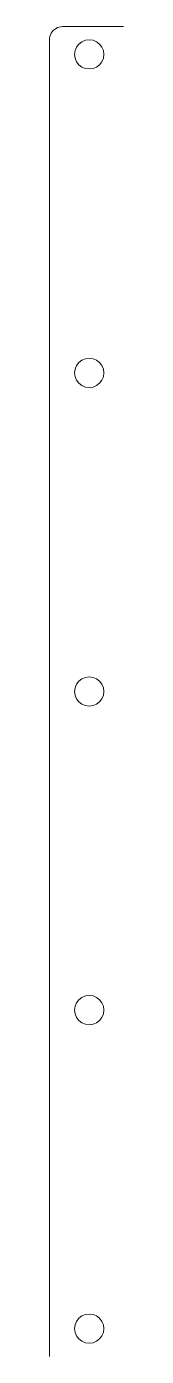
# Model space of a CAD drawing. Extents: x -21 to 705, y 870 to 3200.
# Drawn here: x 531 to 559, y 956 to 1457 of the extents above; entities that cross this region are included whole.
import ezdxf

# ---------------------------------------------------------------- set-up
doc = ezdxf.new("R2010")
doc.units = 0
doc.layers.add('Layer0', color=7, linetype='BYLAYER', lineweight=5)

msp = doc.modelspace()

# ---------------------------------------------------------------- linework, layer by layer
at = {"layer": 'Layer0'}
for p, q in [((531.17, 1452.87), (531.13, 1452.22)), ((531.3, 1453.52), (531.17, 1452.87)), ((531.51, 1454.13), (531.3, 1453.52)), ((531.8, 1454.72), (531.51, 1454.13)), ((532.16, 1455.26), (531.8, 1454.72)), ((532.59, 1455.76), (532.16, 1455.26)), ((533.08, 1456.19), (532.59, 1455.76)), ((533.63, 1456.55), (533.08, 1456.19)), ((534.21, 1456.84), (533.63, 1456.55)), ((534.83, 1457.05), (534.21, 1456.84)), ((535.47, 1457.18), (534.83, 1457.05)), ((536.13, 1457.22), (535.47, 1457.18)), ((536.13, 1457.22), (559.07, 1457.22)), ((531.13, 1452.22), (531.13, 956.31)), ((540.81, 1448.19), (540.63, 1446.76)), ((541.36, 1449.51), (540.81, 1448.19)), ((542.24, 1450.65), (541.36, 1449.51)), ((543.38, 1451.53), (542.24, 1450.65)), ((544.7, 1452.08), (543.38, 1451.53)), ((546.13, 1452.26), (544.7, 1452.08)), ((547.55, 1452.08), (546.13, 1452.26)), ((548.88, 1451.53), (547.55, 1452.08)), ((550.02, 1450.65), (548.88, 1451.53)), ((550.89, 1449.51), (550.02, 1450.65)), ((551.44, 1448.19), (550.89, 1449.51)), ((551.63, 1446.76), (551.44, 1448.19)), ((540.63, 1446.76), (540.81, 1445.34)), ((540.81, 1445.34), (541.36, 1444.01)), ((541.36, 1444.01), (542.24, 1442.87)), ((542.24, 1442.87), (543.38, 1442)), ((548.88, 1442), (550.02, 1442.87)), ((550.02, 1442.87), (550.89, 1444.01)), ((550.89, 1444.01), (551.44, 1445.34)), ((551.44, 1445.34), (551.63, 1446.76)), ((543.38, 1442), (544.7, 1441.45)), ((544.7, 1441.45), (546.13, 1441.26)), ((546.13, 1441.26), (547.55, 1441.45)), ((547.55, 1441.45), (548.88, 1442)), ((540.81, 1328.19), (540.63, 1326.76)), ((541.36, 1329.51), (540.81, 1328.19)), ((542.24, 1330.65), (541.36, 1329.51)), ((543.38, 1331.53), (542.24, 1330.65)), ((544.7, 1332.08), (543.38, 1331.53)), ((546.13, 1332.26), (544.7, 1332.08)), ((547.55, 1332.08), (546.13, 1332.26)), ((548.88, 1331.53), (547.55, 1332.08)), ((550.02, 1330.65), (548.88, 1331.53)), ((550.89, 1329.51), (550.02, 1330.65)), ((551.44, 1328.19), (550.89, 1329.51)), ((551.63, 1326.76), (551.44, 1328.19)), ((540.63, 1326.76), (540.81, 1325.34)), ((540.81, 1325.34), (541.36, 1324.01)), ((541.36, 1324.01), (542.24, 1322.87)), ((542.24, 1322.87), (543.38, 1322)), ((548.88, 1322), (550.02, 1322.87)), ((550.02, 1322.87), (550.89, 1324.01)), ((550.89, 1324.01), (551.44, 1325.34)), ((551.44, 1325.34), (551.63, 1326.76)), ((543.38, 1322), (544.7, 1321.45)), ((544.7, 1321.45), (546.13, 1321.26)), ((546.13, 1321.26), (547.55, 1321.45)), ((547.55, 1321.45), (548.88, 1322)), ((546.13, 1212.26), (544.7, 1212.08)), ((547.55, 1212.08), (546.13, 1212.26)), ((540.81, 1208.19), (540.63, 1206.76)), ((541.36, 1209.51), (540.81, 1208.19)), ((542.24, 1210.65), (541.36, 1209.51)), ((543.38, 1211.53), (542.24, 1210.65)), ((544.7, 1212.08), (543.38, 1211.53)), ((548.88, 1211.53), (547.55, 1212.08)), ((550.02, 1210.65), (548.88, 1211.53)), ((550.89, 1209.51), (550.02, 1210.65)), ((551.44, 1208.19), (550.89, 1209.51)), ((551.63, 1206.76), (551.44, 1208.19)), ((540.63, 1206.76), (540.81, 1205.34)), ((540.81, 1205.34), (541.36, 1204.01)), ((541.36, 1204.01), (542.24, 1202.87)), ((542.24, 1202.87), (543.38, 1202)), ((548.88, 1202), (550.02, 1202.87)), ((550.02, 1202.87), (550.89, 1204.01)), ((550.89, 1204.01), (551.44, 1205.34)), ((551.44, 1205.34), (551.63, 1206.76)), ((543.38, 1202), (544.7, 1201.45)), ((544.7, 1201.45), (546.13, 1201.26)), ((546.13, 1201.26), (547.55, 1201.45)), ((547.55, 1201.45), (548.88, 1202)), ((544.7, 1092.08), (543.38, 1091.53)), ((546.13, 1092.26), (544.7, 1092.08)), ((547.55, 1092.08), (546.13, 1092.26)), ((548.88, 1091.53), (547.55, 1092.08)), ((540.81, 1088.19), (540.63, 1086.76)), ((541.36, 1089.51), (540.81, 1088.19)), ((542.24, 1090.65), (541.36, 1089.51)), ((543.38, 1091.53), (542.24, 1090.65)), ((550.02, 1090.65), (548.88, 1091.53)), ((550.89, 1089.51), (550.02, 1090.65)), ((551.44, 1088.19), (550.89, 1089.51)), ((551.63, 1086.76), (551.44, 1088.19)), ((540.63, 1086.76), (540.81, 1085.34)), ((540.81, 1085.34), (541.36, 1084.01)), ((541.36, 1084.01), (542.24, 1082.87)), ((542.24, 1082.87), (543.38, 1082)), ((543.38, 1082), (544.7, 1081.45)), ((547.55, 1081.45), (548.88, 1082)), ((548.88, 1082), (550.02, 1082.87)), ((550.02, 1082.87), (550.89, 1084.01)), ((550.89, 1084.01), (551.44, 1085.34)), ((551.44, 1085.34), (551.63, 1086.76)), ((544.7, 1081.45), (546.13, 1081.26)), ((546.13, 1081.26), (547.55, 1081.45)), ((544.7, 972.08), (543.38, 971.53)), ((546.13, 972.26), (544.7, 972.08)), ((547.55, 972.08), (546.13, 972.26)), ((548.88, 971.53), (547.55, 972.08)), ((540.81, 968.19), (540.63, 966.76)), ((541.36, 969.51), (540.81, 968.19)), ((542.24, 970.65), (541.36, 969.51)), ((543.38, 971.53), (542.24, 970.65)), ((550.02, 970.65), (548.88, 971.53)), ((550.89, 969.51), (550.02, 970.65)), ((551.44, 968.19), (550.89, 969.51)), ((551.63, 966.76), (551.44, 968.19)), ((540.63, 966.76), (540.81, 965.34)), ((540.81, 965.34), (541.36, 964.01)), ((541.36, 964.01), (542.24, 962.87)), ((542.24, 962.87), (543.38, 962)), ((543.38, 962), (544.7, 961.45)), ((547.55, 961.45), (548.88, 962)), ((548.88, 962), (550.02, 962.87)), ((550.02, 962.87), (550.89, 964.01)), ((550.89, 964.01), (551.44, 965.34)), ((551.44, 965.34), (551.63, 966.76)), ((544.7, 961.45), (546.13, 961.26)), ((546.13, 961.26), (547.55, 961.45))]:
    msp.add_line(p, q, dxfattribs=at)

doc.saveas('drawing.dxf')
